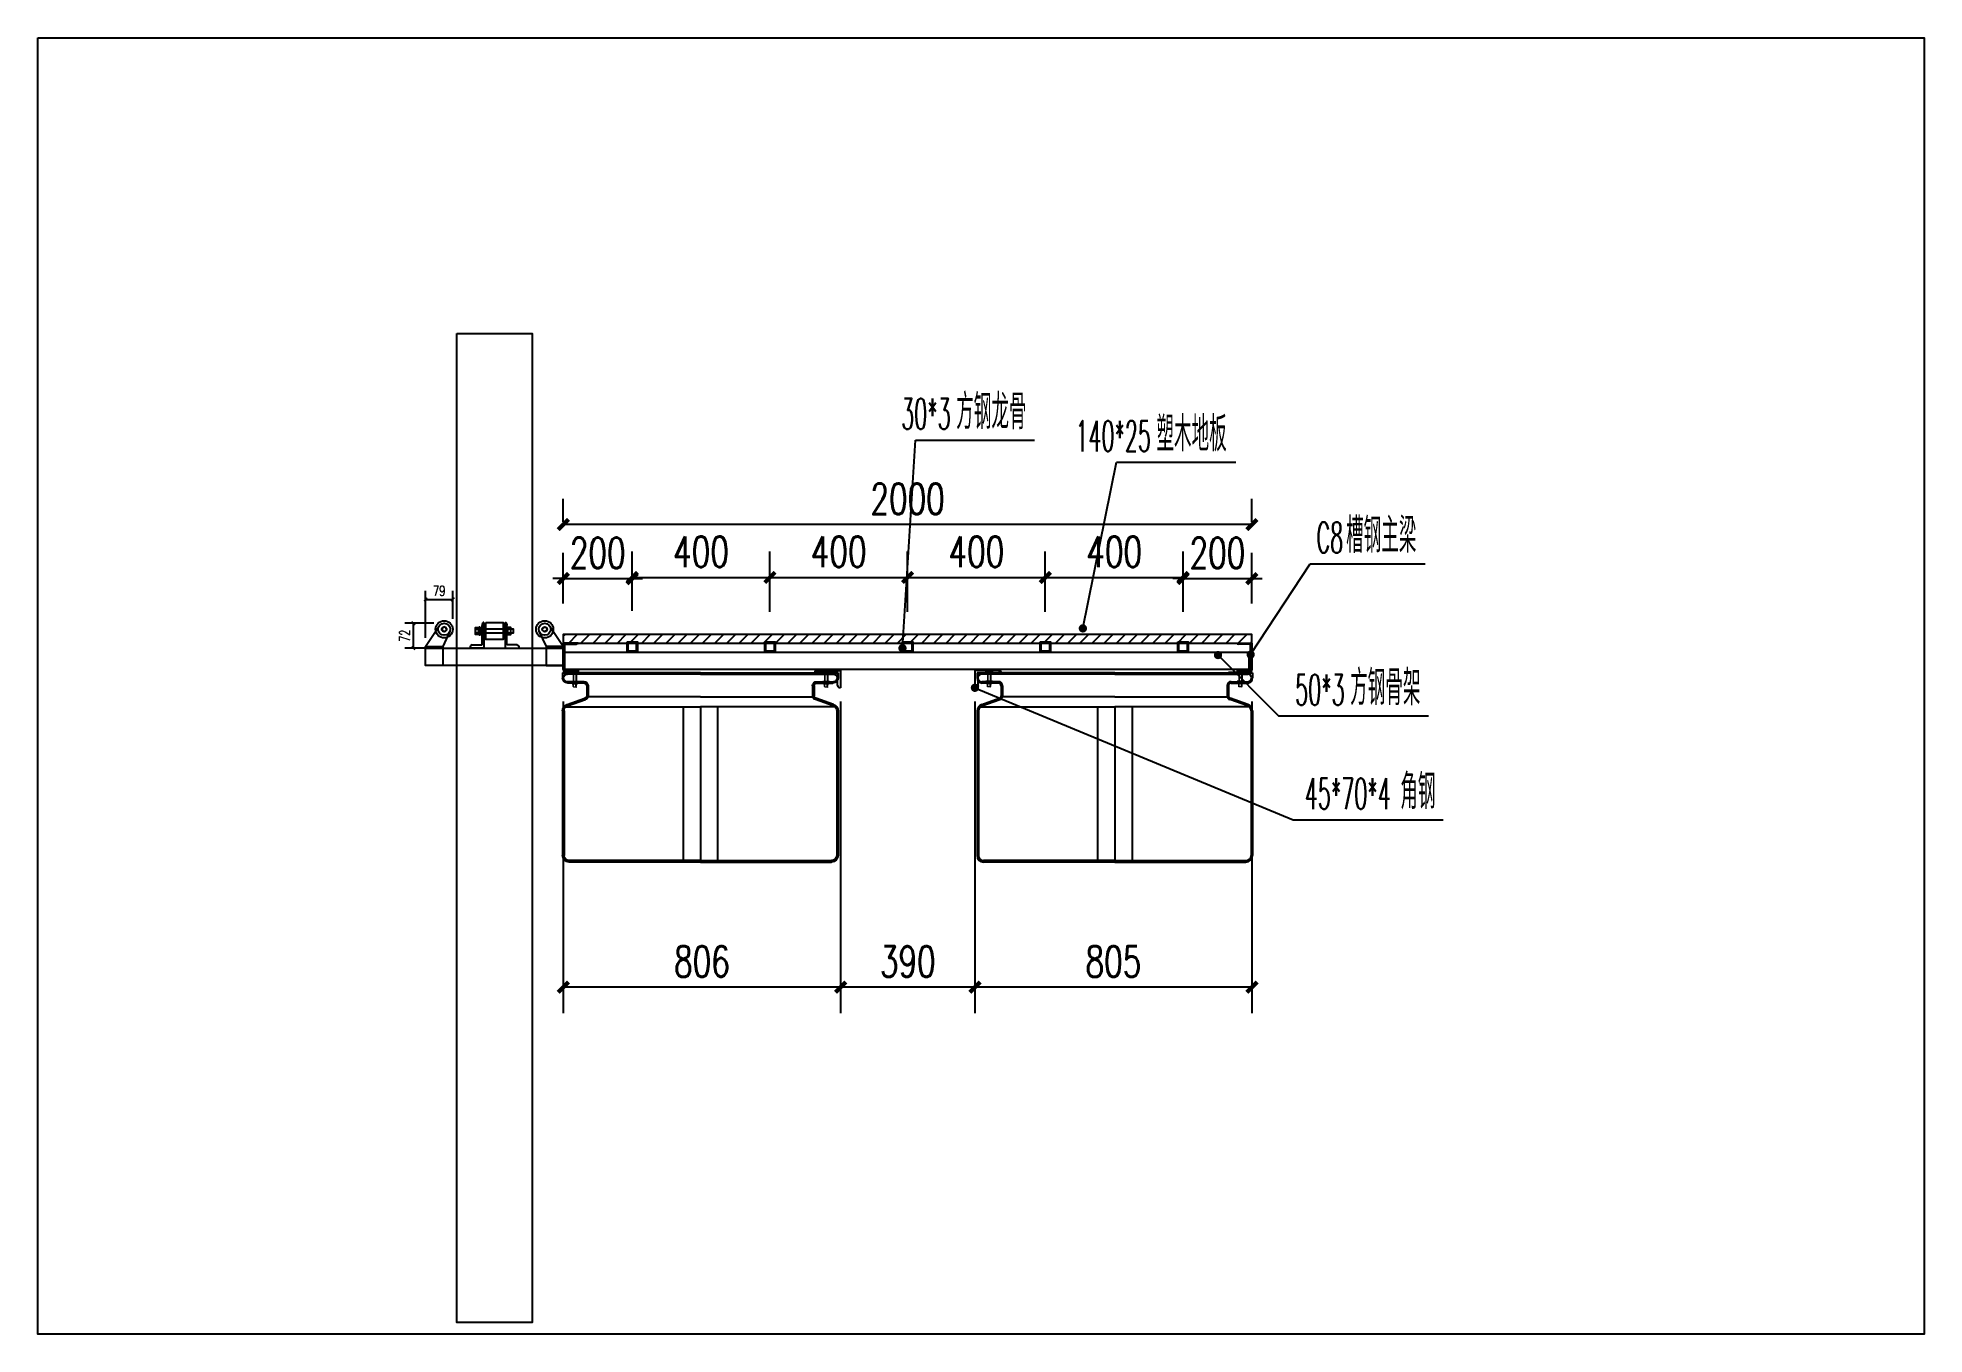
# Model space of a CAD drawing. Header units: millimetres. Extents: x -1822632 to -1305911, y 1206448 to 1536160.
# Drawn here: x -1742255 to -1736775, y 1225513 to 1229280 of the extents above; entities that cross this region are included whole.
import ezdxf

# ---------------------------------------------------------------- set-up
doc = ezdxf.new("R2010")
doc.units = ezdxf.units.MM
doc.header["$LTSCALE"] = 1000
doc.layers.get('0').update_dxf_attribs({"linetype": 'CONTINUOUS'})
doc.layers.get('DEFPOINTS').update_dxf_attribs({"linetype": 'CONTINUOUS'})
for name, color, linetype in [('DIM_LEAD', 3, 'CONTINUOUS'), ('PUB_DIM', 3, 'CONTINUOUS'), ('PUB_TEXT', 7, 'CONTINUOUS'), ('木地板', 32, 'CONTINUOUS'), ('浮筒', 252, 'CONTINUOUS'), ('螺栓', 146, 'CONTINUOUS'), ('钢', 172, 'CONTINUOUS'), ('钢架', 90, 'CONTINUOUS')]:
    doc.layers.add(name, color=color, linetype=linetype)
doc.styles.add('_TCH_DIM', font='SIMPLEX.shx', dxfattribs={"width": 0.7, "bigfont": 'GBCBIG.shx'})
doc.styles.add('_TCH_DIM_T3', font='SIMPLEX', dxfattribs={"width": 0.705882, "bigfont": 'GBCBIG'})
doc.dimstyles.new('_T&10', dxfattribs={"dimtxt": 29.75, "dimasz": 10, "dimexe": 25, "dimexo": 30, "dimgap": 10, "dimtad": 1, "dimdec": 0, "dimzin": 0, "dimdsep": 46, "dimtxsty": '_TCH_DIM_T3', "dimblk": 'ARCHTICK', "dimcen": 0.09, "dimclrt": 7, "dimazin": 2, "dimtfac": 1, "dimtdec": 0, "dimtix": 1, "dimtmove": 2, "dimatfit": 3, "dimfxl": 1, "dimtolj": 1, "dimtzin": 0, "dimarcsym": 0})
doc.dimstyles.new('_T&30', dxfattribs={"dimtxt": 89.25, "dimasz": 30, "dimexe": 75, "dimexo": 90, "dimgap": 30, "dimtad": 1, "dimdec": 0, "dimzin": 0, "dimdsep": 46, "dimtxsty": '_TCH_DIM_T3', "dimblk": 'ARCHTICK', "dimcen": 0.09, "dimclrt": 7, "dimazin": 2, "dimtfac": 1, "dimtdec": 0, "dimtix": 1, "dimtmove": 2, "dimatfit": 3, "dimfxl": 1, "dimtolj": 1, "dimtzin": 0, "dimarcsym": 0})

msp = doc.modelspace()

# ---------------------------------------------------------------- texts
at = {"layer": 'PUB_TEXT', "style": '_TCH_DIM'}
for s, height, width, p in [('30*3', 89.25, 0.494118, (-1739746.589, 1228142.172)), ('方钢龙骨', 101.2766, 0.7, (-1739586.989, 1228142.172)), ('塑木地板', 101.2766, 0.7, (-1739005.429, 1228077.609)), ('140*25', 89.25, 0.494118, (-1739240.629, 1228077.609)), ('C8', 89.25, 0.494118, (-1738540.583, 1227783.014)), ('槽钢主梁', 101.2766, 0.7, (-1738454.483, 1227783.014)), ('50*3', 89.25, 0.494118, (-1738602.307, 1227340.481)), ('方钢骨架', 101.2766, 0.7, (-1738442.707, 1227340.481)), ('角钢', 101.2766, 0.7, (-1738297.094, 1227038.605)), ('45*70*4', 89.25, 0.494118, (-1738574.294, 1227038.605))]:
    msp.add_text(s, height=height, dxfattribs=dict(at, width=width)).set_placement(p)

# ---------------------------------------------------------------- blocks, each defined once
blk = doc.blocks.new('_ARCHTICK')
at = {"color": 0, "linetype": 'ByBlock', "const_width": 0.4}
blk.add_lwpolyline([(-0.5, -0.5), (0.5, 0.5)], dxfattribs=at)
blk = doc.blocks.new('*D71')
at = {"layer": 'DEFPOINTS', "color": 0, "transparency": 16777216}
for p in [(-1741049.1, 1227647.7, 0), (-1741049.1, 1227560.9, 0), (-1741128.1, 1227505.9, 0)]:
    blk.add_point(p, dxfattribs=at)
at = {"layer": '木地板', "color": 0, "lineweight": -2, "transparency": 16777216}
for p, q in [((-1741128.1, 1227535.9, 0), (-1741128.1, 1227672.7, 0)), ((-1741128.1, 1227647.7, 0), (-1741049.1, 1227647.7, 0)), ((-1741049.1, 1227590.9, 0), (-1741049.1, 1227672.7, 0))]:
    blk.add_line(p, q, dxfattribs=at)
at = {"layer": '木地板', "color": 0, "lineweight": -2, "transparency": 16777216, "xscale": 10, "yscale": 10, "zscale": 10, "rotation": 180}
blk.add_blockref('_ARCHTICK', (-1741128.1, 1227647.7, 0), dxfattribs=at)
at = {"layer": '木地板', "color": 0, "lineweight": -2, "transparency": 16777216, "xscale": 10, "yscale": 10, "zscale": 10}
blk.add_blockref('_ARCHTICK', (-1741049.1, 1227647.7, 0), dxfattribs=at)
at = {"layer": '木地板', "color": 7, "transparency": 16777216, "insert": (-1741088.6, 1227672.6, 0), "char_height": 29.75, "attachment_point": 5, "style": '_TCH_DIM_T3'}
blk.add_mtext('\\A1;79', dxfattribs=at)
blk = doc.blocks.new('*D72')
at = {"layer": 'DEFPOINTS', "color": 0, "transparency": 16777216}
for p in [(-1741074.1, 1227578.4, 0), (-1741163.7, 1227505.9, 0), (-1741074.1, 1227505.9, 0)]:
    blk.add_point(p, dxfattribs=at)
at = {"layer": '木地板', "color": 0, "lineweight": -2, "transparency": 16777216}
for p, q in [((-1741104.1, 1227578.4, 0), (-1741188.7, 1227578.4, 0)), ((-1741163.7, 1227578.4, 0), (-1741163.7, 1227505.9, 0)), ((-1741104.1, 1227505.9, 0), (-1741188.7, 1227505.9, 0))]:
    blk.add_line(p, q, dxfattribs=at)
at = {"layer": '木地板', "color": 0, "lineweight": -2, "transparency": 16777216, "xscale": 10, "yscale": 10, "zscale": 10}
for p, rotation in [((-1741163.7, 1227578.4, 0), 90), ((-1741163.7, 1227505.9, 0), 270)]:
    blk.add_blockref('_ARCHTICK', p, dxfattribs=dict(at, rotation=rotation))
at = {"layer": '木地板', "color": 7, "transparency": 16777216, "insert": (-1741188.5, 1227542.2, 0), "char_height": 29.75, "attachment_point": 5, "rotation": 90, "style": '_TCH_DIM_T3'}
blk.add_mtext('\\A1;72', dxfattribs=at)
blk = doc.blocks.new('*U55')
at = {"layer": '钢'}
for points in [[(-15, 15), (15, 15), (15, -15), (-15, -15)], [(-12, 12), (12, 12), (12, -12), (-12, -12)]]:
    blk.add_lwpolyline(points, close=True, dxfattribs=at)
blk = doc.blocks.new('*U56')
at = {"layer": '钢', "color": 0, "linetype": 'ByBlock', "lineweight": -2, "transparency": 16777216}
for p in [(0, 0), (400, 0), (800, 0), (1200, 0), (1600, 0)]:
    blk.add_blockref('*U55', p, dxfattribs=at)
blk = doc.blocks.new('$FTMT$00000028')
at = {"layer": '螺栓'}
for p, q in [((-9.6, 23.2), (-8.6, 24.2)), ((-9.6, 23.2), (-9.6, 16.9)), ((8.6, 24.2), (-8.6, 24.2)), ((9.6, 23.2), (8.6, 24.2)), ((9.6, 18.5), (9.6, 23.2)), ((-3.4, -24.2), (-4.8, -22.8))]:
    blk.add_line(p, q, dxfattribs=at)
at = {"layer": '螺栓', "lineweight": 9}
for points in [[(-9.6, 18.5), (9.6, 18.5), (9.6, 16.9), (-9.6, 16.9)], [(7.7, 18.5), (-7.7, 18.5)], [(-7.2, 24.2), (7.2, 24.2)], [(-4.8, 24.2), (-4.8, 18.5)], [(-4.8, 18.5), (-4.8, -7.9)], [(-3.4, 18.5), (-3.4, -7.9)], [(3.4, 18.5), (3.4, -7.9)], [(4.8, 18.5), (4.8, 24.2)], [(4.8, 18.5), (4.8, -7.9)], [(9.6, -7.9), (-9.6, -7.9)], [(-9.6, -9.9), (-9.6, -7.9)], [(9.6, -9.9), (-9.6, -9.9)], [(7.7, -9.9), (7.7, -15.6), (-7.7, -15.6), (-7.7, -9.9)], [(-5.2, -15.6), (-5.2, -9.9)], [(-4.8, -22.8), (-4.8, -15.6)], [(-3.4, -24.2), (-3.4, -15.6)], [(3.4, -24.2), (-3.4, -24.2)], [(3.4, -24.2), (3.4, -15.6)], [(3.4, -24.2), (4.8, -22.8)], [(4.8, -22.8), (4.8, -15.6)], [(5.2, -9.9), (5.2, -15.6)], [(9.6, -7.9), (9.6, -9.9)]]:
    blk.add_lwpolyline(points, dxfattribs=at)
for points in [[(-7.4, 24), (-6.5, 23.6), (-5.6, 23.7), (-4.8, 24.2)], [(-4.8, 24.2), (-1.7, 23.1), (1.7, 23.1), (4.8, 24.2)], [(4.8, 24.2), (5.6, 23.7), (6.5, 23.6), (7.4, 24)]]:
    blk.add_open_spline(points, degree=3, dxfattribs=at)
blk = doc.blocks.new('*U57')
at = {"layer": '木地板'}
blk.add_blockref('$FTMT$00000028', (0, 0), dxfattribs=at)
blk = doc.blocks.new('*U58')
at = {"layer": '木地板', "color": 0, "linetype": 'ByBlock', "lineweight": -2, "transparency": 16777216}
for p in [(-730, 0), (0, 0)]:
    blk.add_blockref('*U57', p, dxfattribs=at)
blk = doc.blocks.new('*U59')
at = {"layer": '木地板'}
blk.add_blockref('$FTMT$00000028', (0, 0), dxfattribs=at)
blk = doc.blocks.new('*U60')
at = {"layer": '木地板', "color": 0, "linetype": 'ByBlock', "lineweight": -2, "transparency": 16777216}
for p in [(-730, 0), (0, 0)]:
    blk.add_blockref('*U59', p, dxfattribs=at)
blk = doc.blocks.new('*D65')
at = {"layer": 'DEFPOINTS', "color": 0, "transparency": 16777216}
for p in [(-1740528.1, 1227708.1), (-1740728.1, 1227545.9), (-1740528.1, 1227524.4, 0)]:
    blk.add_point(p, dxfattribs=at)
at = {"layer": 'PUB_DIM', "color": 0, "lineweight": -2, "transparency": 16777216}
for p, q in [((-1740728.1, 1227635.9), (-1740728.1, 1227783.1)), ((-1740528.1, 1227614.4), (-1740528.1, 1227783.1)), ((-1740728.1, 1227708.1), (-1740758.1, 1227708.1)), ((-1740728.1, 1227708.1), (-1740528.1, 1227708.1)), ((-1740528.1, 1227708.1), (-1740498.1, 1227708.1))]:
    blk.add_line(p, q, dxfattribs=at)
at = {"layer": 'PUB_DIM', "color": 0, "lineweight": -2, "transparency": 16777216, "xscale": 30, "yscale": 30, "zscale": 30}
blk.add_blockref('_ARCHTICK', (-1740728.1, 1227708.1), dxfattribs=at)
at = {"layer": 'PUB_DIM', "color": 0, "lineweight": -2, "transparency": 16777216, "xscale": 30, "yscale": 30, "zscale": 30, "rotation": 180}
blk.add_blockref('_ARCHTICK', (-1740528.1, 1227708.1), dxfattribs=at)
at = {"layer": 'PUB_DIM', "color": 7, "transparency": 16777216, "insert": (-1740628.1, 1227782.7), "char_height": 89.25, "attachment_point": 5, "style": '_TCH_DIM_T3'}
blk.add_mtext('\\A1;200', dxfattribs=at)
blk = doc.blocks.new('*D66')
at = {"layer": 'DEFPOINTS', "color": 0, "transparency": 16777216}
for p in [(-1740128.1, 1227711.5, 0), (-1740528.1, 1227524.4, 0), (-1740128.1, 1227521.4, 0)]:
    blk.add_point(p, dxfattribs=at)
at = {"layer": 'PUB_DIM', "color": 0, "lineweight": -2, "transparency": 16777216}
for p, q in [((-1740528.1, 1227614.4, 0), (-1740528.1, 1227786.5, 0)), ((-1740128.1, 1227611.4, 0), (-1740128.1, 1227786.5, 0)), ((-1740528.1, 1227711.5, 0), (-1740128.1, 1227711.5, 0))]:
    blk.add_line(p, q, dxfattribs=at)
at = {"layer": 'PUB_DIM', "color": 0, "lineweight": -2, "transparency": 16777216, "xscale": 30, "yscale": 30, "zscale": 30, "rotation": 180}
blk.add_blockref('_ARCHTICK', (-1740528.1, 1227711.5, 0), dxfattribs=at)
at = {"layer": 'PUB_DIM', "color": 0, "lineweight": -2, "transparency": 16777216, "xscale": 30, "yscale": 30, "zscale": 30}
blk.add_blockref('_ARCHTICK', (-1740128.1, 1227711.5, 0), dxfattribs=at)
at = {"layer": 'PUB_DIM', "color": 7, "transparency": 16777216, "insert": (-1740328.1, 1227786.1, 0), "char_height": 89.25, "attachment_point": 5, "style": '_TCH_DIM_T3'}
blk.add_mtext('\\A1;400', dxfattribs=at)
blk = doc.blocks.new('*D67')
at = {"layer": 'DEFPOINTS', "color": 0, "transparency": 16777216}
for p in [(-1739728.1, 1227711.5, 0), (-1740128.1, 1227521.4, 0), (-1739728.1, 1227521.4, 0)]:
    blk.add_point(p, dxfattribs=at)
at = {"layer": 'PUB_DIM', "color": 0, "lineweight": -2, "transparency": 16777216}
for p, q in [((-1740128.1, 1227611.4, 0), (-1740128.1, 1227786.5, 0)), ((-1739728.1, 1227611.4, 0), (-1739728.1, 1227786.5, 0)), ((-1740128.1, 1227711.5, 0), (-1739728.1, 1227711.5, 0))]:
    blk.add_line(p, q, dxfattribs=at)
at = {"layer": 'PUB_DIM', "color": 0, "lineweight": -2, "transparency": 16777216, "xscale": 30, "yscale": 30, "zscale": 30, "rotation": 180}
blk.add_blockref('_ARCHTICK', (-1740128.1, 1227711.5, 0), dxfattribs=at)
at = {"layer": 'PUB_DIM', "color": 0, "lineweight": -2, "transparency": 16777216, "xscale": 30, "yscale": 30, "zscale": 30}
blk.add_blockref('_ARCHTICK', (-1739728.1, 1227711.5, 0), dxfattribs=at)
at = {"layer": 'PUB_DIM', "color": 7, "transparency": 16777216, "insert": (-1739928.1, 1227786.1, 0), "char_height": 89.25, "attachment_point": 5, "style": '_TCH_DIM_T3'}
blk.add_mtext('\\A1;400', dxfattribs=at)
blk = doc.blocks.new('*D68')
at = {"layer": 'DEFPOINTS', "color": 0, "transparency": 16777216}
for p in [(-1739328.1, 1227711.5, 0), (-1739728.1, 1227521.4, 0), (-1739328.1, 1227521.4, 0)]:
    blk.add_point(p, dxfattribs=at)
at = {"layer": 'PUB_DIM', "color": 0, "lineweight": -2, "transparency": 16777216}
for p, q in [((-1739728.1, 1227611.4, 0), (-1739728.1, 1227786.5, 0)), ((-1739328.1, 1227611.4, 0), (-1739328.1, 1227786.5, 0)), ((-1739728.1, 1227711.5, 0), (-1739328.1, 1227711.5, 0))]:
    blk.add_line(p, q, dxfattribs=at)
at = {"layer": 'PUB_DIM', "color": 0, "lineweight": -2, "transparency": 16777216, "xscale": 30, "yscale": 30, "zscale": 30, "rotation": 180}
blk.add_blockref('_ARCHTICK', (-1739728.1, 1227711.5, 0), dxfattribs=at)
at = {"layer": 'PUB_DIM', "color": 0, "lineweight": -2, "transparency": 16777216, "xscale": 30, "yscale": 30, "zscale": 30}
blk.add_blockref('_ARCHTICK', (-1739328.1, 1227711.5, 0), dxfattribs=at)
at = {"layer": 'PUB_DIM', "color": 7, "transparency": 16777216, "insert": (-1739528.1, 1227786.1, 0), "char_height": 89.25, "attachment_point": 5, "style": '_TCH_DIM_T3'}
blk.add_mtext('\\A1;400', dxfattribs=at)
blk = doc.blocks.new('*D69')
at = {"layer": 'DEFPOINTS', "color": 0, "transparency": 16777216}
for p in [(-1738928.1, 1227711.5, 0), (-1739328.1, 1227521.4, 0), (-1738928.1, 1227521.4, 0)]:
    blk.add_point(p, dxfattribs=at)
at = {"layer": 'PUB_DIM', "color": 0, "lineweight": -2, "transparency": 16777216}
for p, q in [((-1739328.1, 1227611.4, 0), (-1739328.1, 1227786.5, 0)), ((-1738928.1, 1227611.4, 0), (-1738928.1, 1227786.5, 0)), ((-1739328.1, 1227711.5, 0), (-1738928.1, 1227711.5, 0))]:
    blk.add_line(p, q, dxfattribs=at)
at = {"layer": 'PUB_DIM', "color": 0, "lineweight": -2, "transparency": 16777216, "xscale": 30, "yscale": 30, "zscale": 30, "rotation": 180}
blk.add_blockref('_ARCHTICK', (-1739328.1, 1227711.5, 0), dxfattribs=at)
at = {"layer": 'PUB_DIM', "color": 0, "lineweight": -2, "transparency": 16777216, "xscale": 30, "yscale": 30, "zscale": 30}
blk.add_blockref('_ARCHTICK', (-1738928.1, 1227711.5, 0), dxfattribs=at)
at = {"layer": 'PUB_DIM', "color": 7, "transparency": 16777216, "insert": (-1739128.1, 1227786.1, 0), "char_height": 89.25, "attachment_point": 5, "style": '_TCH_DIM_T3'}
blk.add_mtext('\\A1;400', dxfattribs=at)
blk = doc.blocks.new('*D70')
at = {"layer": 'DEFPOINTS', "color": 0, "transparency": 16777216}
for p in [(-1738728.1, 1227708.1), (-1738928.1, 1227521.4, 0), (-1738728.1, 1227545.9)]:
    blk.add_point(p, dxfattribs=at)
at = {"layer": 'PUB_DIM', "color": 0, "lineweight": -2, "transparency": 16777216}
for p, q in [((-1738928.1, 1227611.4), (-1738928.1, 1227783.1)), ((-1738728.1, 1227635.9), (-1738728.1, 1227783.1)), ((-1738928.1, 1227708.1), (-1738958.1, 1227708.1)), ((-1738928.1, 1227708.1), (-1738728.1, 1227708.1)), ((-1738728.1, 1227708.1), (-1738698.1, 1227708.1))]:
    blk.add_line(p, q, dxfattribs=at)
at = {"layer": 'PUB_DIM', "color": 0, "lineweight": -2, "transparency": 16777216, "xscale": 30, "yscale": 30, "zscale": 30}
blk.add_blockref('_ARCHTICK', (-1738928.1, 1227708.1), dxfattribs=at)
at = {"layer": 'PUB_DIM', "color": 0, "lineweight": -2, "transparency": 16777216, "xscale": 30, "yscale": 30, "zscale": 30, "rotation": 180}
blk.add_blockref('_ARCHTICK', (-1738728.1, 1227708.1), dxfattribs=at)
at = {"layer": 'PUB_DIM', "color": 7, "transparency": 16777216, "insert": (-1738828.1, 1227782.7), "char_height": 89.25, "attachment_point": 5, "style": '_TCH_DIM_T3'}
blk.add_mtext('\\A1;200', dxfattribs=at)
blk = doc.blocks.new('*D61')
at = {"layer": 'DEFPOINTS', "color": 0, "transparency": 16777216}
for p in [(-1740728.1, 1227865.1), (-1740728.1, 1227783.1), (-1738728.1, 1227783.1)]:
    blk.add_point(p, dxfattribs=at)
at = {"layer": 'PUB_DIM', "color": 0, "lineweight": -2, "transparency": 16777216}
for p, q in [((-1740728.1, 1227873.1), (-1740728.1, 1227940.1)), ((-1738728.1, 1227873.1), (-1738728.1, 1227940.1)), ((-1738728.1, 1227865.1), (-1740728.1, 1227865.1))]:
    blk.add_line(p, q, dxfattribs=at)
at = {"layer": 'PUB_DIM', "color": 0, "lineweight": -2, "transparency": 16777216, "xscale": 30, "yscale": 30, "zscale": 30, "rotation": 180}
blk.add_blockref('_ARCHTICK', (-1740728.1, 1227865.1), dxfattribs=at)
at = {"layer": 'PUB_DIM', "color": 0, "lineweight": -2, "transparency": 16777216, "xscale": 30, "yscale": 30, "zscale": 30}
blk.add_blockref('_ARCHTICK', (-1738728.1, 1227865.1), dxfattribs=at)
at = {"layer": 'PUB_DIM', "color": 7, "transparency": 16777216, "insert": (-1739728.1, 1227939.7), "char_height": 89.25, "attachment_point": 5, "style": '_TCH_DIM_T3'}
blk.add_mtext('\\A1;2000', dxfattribs=at)
blk = doc.blocks.new('*D62')
at = {"layer": 'DEFPOINTS', "color": 0, "transparency": 16777216}
for p in [(-1739532.6, 1227440.9, 0), (-1738728.1, 1227440.9), (-1739532.6, 1226521)]:
    blk.add_point(p, dxfattribs=at)
at = {"layer": 'PUB_DIM', "color": 0, "lineweight": -2, "transparency": 16777216}
for p, q in [((-1739532.6, 1227350.9), (-1739532.6, 1226446)), ((-1738728.1, 1227350.9), (-1738728.1, 1226446)), ((-1738728.1, 1226521), (-1739532.6, 1226521))]:
    blk.add_line(p, q, dxfattribs=at)
at = {"layer": 'PUB_DIM', "color": 0, "lineweight": -2, "transparency": 16777216, "xscale": 30, "yscale": 30, "zscale": 30, "rotation": 180}
blk.add_blockref('_ARCHTICK', (-1739532.6, 1226521), dxfattribs=at)
at = {"layer": 'PUB_DIM', "color": 0, "lineweight": -2, "transparency": 16777216, "xscale": 30, "yscale": 30, "zscale": 30}
blk.add_blockref('_ARCHTICK', (-1738728.1, 1226521), dxfattribs=at)
at = {"layer": 'PUB_DIM', "color": 7, "transparency": 16777216, "insert": (-1739130.3, 1226595.6), "char_height": 89.25, "attachment_point": 5, "style": '_TCH_DIM_T3'}
blk.add_mtext('\\A1;805', dxfattribs=at)
blk = doc.blocks.new('*D63')
at = {"layer": 'DEFPOINTS', "color": 0, "transparency": 16777216}
for p in [(-1739922.6, 1227440.9, 0), (-1739532.6, 1227440.9, 0), (-1739922.6, 1226521)]:
    blk.add_point(p, dxfattribs=at)
at = {"layer": 'PUB_DIM', "color": 0, "lineweight": -2, "transparency": 16777216}
for p, q in [((-1739922.6, 1227350.9), (-1739922.6, 1226446)), ((-1739532.6, 1227350.9), (-1739532.6, 1226446)), ((-1739532.6, 1226521), (-1739922.6, 1226521))]:
    blk.add_line(p, q, dxfattribs=at)
at = {"layer": 'PUB_DIM', "color": 0, "lineweight": -2, "transparency": 16777216, "xscale": 30, "yscale": 30, "zscale": 30, "rotation": 180}
blk.add_blockref('_ARCHTICK', (-1739922.6, 1226521), dxfattribs=at)
at = {"layer": 'PUB_DIM', "color": 0, "lineweight": -2, "transparency": 16777216, "xscale": 30, "yscale": 30, "zscale": 30}
blk.add_blockref('_ARCHTICK', (-1739532.6, 1226521), dxfattribs=at)
at = {"layer": 'PUB_DIM', "color": 7, "transparency": 16777216, "insert": (-1739727.6, 1226595.6), "char_height": 89.25, "attachment_point": 5, "style": '_TCH_DIM_T3'}
blk.add_mtext('\\A1;390', dxfattribs=at)
blk = doc.blocks.new('*D64')
at = {"layer": 'DEFPOINTS', "color": 0, "transparency": 16777216}
for p in [(-1740728.1, 1227440.9), (-1739922.6, 1227440.9, 0), (-1740728.1, 1226521)]:
    blk.add_point(p, dxfattribs=at)
at = {"layer": 'PUB_DIM', "color": 0, "lineweight": -2, "transparency": 16777216}
for p, q in [((-1740728.1, 1227350.9), (-1740728.1, 1226446)), ((-1739922.6, 1227350.9), (-1739922.6, 1226446)), ((-1739922.6, 1226521), (-1740728.1, 1226521))]:
    blk.add_line(p, q, dxfattribs=at)
at = {"layer": 'PUB_DIM', "color": 0, "lineweight": -2, "transparency": 16777216, "xscale": 30, "yscale": 30, "zscale": 30, "rotation": 180}
blk.add_blockref('_ARCHTICK', (-1740728.1, 1226521), dxfattribs=at)
at = {"layer": 'PUB_DIM', "color": 0, "lineweight": -2, "transparency": 16777216, "xscale": 30, "yscale": 30, "zscale": 30}
blk.add_blockref('_ARCHTICK', (-1739922.6, 1226521), dxfattribs=at)
at = {"layer": 'PUB_DIM', "color": 7, "transparency": 16777216, "insert": (-1740325.3, 1226595.6), "char_height": 89.25, "attachment_point": 5, "style": '_TCH_DIM_T3'}
blk.add_mtext('\\A1;806', dxfattribs=at)
blk = doc.blocks.new('$FTMT$00000033')
at = {"layer": '钢架'}
h = blk.add_hatch(dxfattribs=at)
h.set_pattern_fill('STEEL', color=4, scale=10)
h.set_pattern_definition([(45, (-24466.834, 177914.657), (-11.2253202, 11.2253202), []), (45, (-24466.834, 177922.595), (-11.2253202, 11.2253202), [])])
h.paths.add_polyline_path([(29, 70), (-29, 70, 0.414214), (-23, 64), (17, 64, -0.414214), (23, 58), (23, -58, -0.414214), (17, -64), (-23, -64, 0.414214), (-29, -70), (29, -70)])
for p, q in [((-29, 70, 0), (-29, 70, 0)), ((-29, 70, 0), (29, 70, 0)), ((17, 64, 0), (-23, 64, 0)), ((23, -58, 0), (23, 58, 0)), ((29, 70, 0), (29, -70, 0)), ((-29, -70, 0), (-29, -70, 0)), ((29, -70, 0), (-29, -70, 0)), ((-23, -64, 0), (17, -64, 0))]:
    blk.add_line(p, q, dxfattribs=at)
for centre, start, end in [((-23, 70, 0), 180, 270), ((17, 58, 0), 0, 90), ((17, 58, 0), 0, 90), ((-23, -70, 0), 90, 180), ((17, -58, 0), 270, 0)]:
    blk.add_arc(centre, 6, start, end, dxfattribs=at)
blk = doc.blocks.new('$FTMT$00000030')
at = {"layer": '浮筒'}
for p, q in [((-400, 275, 0), (-400, 260, 0)), ((0, 275, 0), (-400, 275, 0)), ((0, 275, 0), (400, 275, 0)), ((400, 275, 0), (400, 260, 0)), ((0, 271, 0), (-386.4, 271, 0)), ((-338, 249, 0), (-386.4, 249, 0)), ((-338, 245, 0), (-385, 245, 0)), ((-330, 237, 0), (-330, 208.2, 0)), ((-326, 237, 0), (-326, 208.2, 0)), ((0, 271, 0), (386.4, 271, 0)), ((326, 237, 0), (326, 208.2, 0)), ((330, 237, 0), (330, 208.2, 0)), ((338, 249, 0), (386.4, 249, 0)), ((338, 245, 0), (385, 245, 0)), ((-396, 164.7, 0), (-396, -256, 0)), ((-390.7, 176.1, 0), (0, 176.1, 0)), ((-386.6, 182.8, 0), (-335.4, 200.6, 0)), ((-385.9, 178.8, 0), (-334.1, 196.9, 0)), ((0, 205.3, 0), (-326.3, 205.3, 0)), ((-50, 176.1, 0), (-50, -271, 0)), ((0, 205.3, 0), (326.3, 205.3, 0)), ((390.7, 176.1, 0), (0, 176.1, 0)), ((0, 176.1, 0), (0, -271, 0)), ((0, 176.1, 0), (0, -271, 0)), ((50, 176.1, 0), (50, -271, 0)), ((385.9, 178.8, 0), (334.1, 196.9, 0)), ((386.6, 182.8, 0), (335.4, 200.6, 0)), ((396, 164.7, 0), (396, -256, 0)), ((-400, 163.9, 0), (-400, -256, 0)), ((400, 163.9, 0), (400, -256, 0)), ((0, -271, 0), (-381, -271, 0)), ((0, -271, 0), (381, -271, 0)), ((0, -275, 0), (-381, -275, 0)), ((0, -275, 0), (381, -275, 0))]:
    blk.add_line(p, q, dxfattribs=at)
at = {"layer": '浮筒', "lineweight": 35}
for points in [[(-399.9, 275), (-330.3, 275)], [(-399.9, 275), (-330.3, 275)], [(399.9, 275), (330.3, 275)], [(399.9, 275), (330.3, 275)]]:
    blk.add_lwpolyline(points, dxfattribs=at)
at = {"layer": '浮筒'}
for centre, radius, start, end in [((-385, 260, 0), 15, 180, 270), ((-386.4, 260, 0), 11, 90, 270), ((-338, 237, 0), 12, 0, 90), ((-338, 237, 0), 8, 0, 90), ((338, 237, 0), 12, 90, 180), ((338, 237, 0), 8, 90, 180), ((385, 260, 0), 15, 270, 0), ((386.4, 260, 0), 11, 270, 90), ((-380, 163.9, 0), 20, 109.1798, 180), ((-381, 164.7, 0), 15, 109.1798, 180), ((-338, 208.2, 0), 8, 289.1798, 0), ((-338, 208.2, 0), 12, 289.1798, 0), ((338, 208.2, 0), 12, 180, 250.8202), ((338, 208.2, 0), 8, 180, 250.8202), ((381, 164.7, 0), 15, 0, 70.8202), ((380, 163.9, 0), 20, 0, 70.8202), ((-381, -256, 0), 19, 180, 270), ((-381, -256, 0), 15, 180, 270), ((381, -256, 0), 15, 270, 0), ((381, -256, 0), 19, 270, 0)]:
    blk.add_arc(centre, radius, start, end, dxfattribs=at)
blk = doc.blocks.new('$FTMT$00000060')
at = {"layer": 'PUB_DIM'}
h = blk.add_hatch(dxfattribs=at)
h.set_pattern_fill('金属', color=256, scale=2)
h.set_pattern_definition([(45, (-56062.5607, 58262.636), (-3.5355339, 3.5355339), []), (45, (-56060.2036, 58262.636), (-3.5355339, 3.5355339), [])])
h.paths.add_polyline_path([(20, 20), (-20, 20, 0.414214), (-15, 15), (15, 15), (15, -15, 0.414214), (20, -20)])
for p, q in [((-20, 20, 0), (20, 20, 0)), ((-20, 20, 0), (-20, 20, 0)), ((15, 15, 0), (-15, 15, 0)), ((15, -15, 0), (15, 15, 0)), ((20, 20, 0), (20, -20, 0)), ((20, -20, 0), (20, -20, 0))]:
    blk.add_line(p, q, dxfattribs=at)
for centre in [(-15, 20, 0), (20, -15, 0)]:
    blk.add_arc(centre, 5, 180, 270, dxfattribs=at)

# ---------------------------------------------------------------- dimensions: what is measured, and where the dimension line sits
at = {"layer": 'PUB_DIM'}
for base, p1, p2, picture, middle in [((-1740728.063, 1227865.123), (-1738728.063, 1227783.081), (-1740728.063, 1227783.081), '*D61', (-1739728.063, 1227939.748)), ((-1740528.063, 1227708.081), (-1740728.063, 1227545.925), (-1740528.063, 1227524.353, 0), '*D65', (-1740628.063, 1227782.706)), ((-1740128.063, 1227711.51, 0), (-1740528.063, 1227524.353, 0), (-1740128.063, 1227521.353, 0), '*D66', (-1740328.063, 1227786.135, 0)), ((-1739728.063, 1227711.51, 0), (-1740128.063, 1227521.353, 0), (-1739728.063, 1227521.353, 0), '*D67', (-1739928.063, 1227786.135, 0)), ((-1739328.063, 1227711.51, 0), (-1739728.063, 1227521.353, 0), (-1739328.063, 1227521.353, 0), '*D68', (-1739528.063, 1227786.135, 0)), ((-1738928.063, 1227711.51, 0), (-1739328.063, 1227521.353, 0), (-1738928.063, 1227521.353, 0), '*D69', (-1739128.063, 1227786.135, 0)), ((-1738728.063, 1227708.081), (-1738928.063, 1227521.353, 0), (-1738728.063, 1227545.925), '*D70', (-1738828.063, 1227782.706)), ((-1740728.06260778, 1226520.996835745), (-1739922.56260778, 1227440.924856559, 0.000001343), (-1740728.06260778, 1227440.924853543), '*D64', (-1740325.31260778, 1226595.621835745)), ((-1739922.563, 1226520.997), (-1739532.563, 1227440.925, 0), (-1739922.563, 1227440.925, 0), '*D63', (-1739727.563, 1226595.622)), ((-1739532.56260778, 1226520.996835745), (-1738728.06260778, 1227440.924853537), (-1739532.56260778, 1227440.924853515, -0.00000001), '*D62', (-1739130.31260778, 1226595.621835745))]:
    dim = msp.add_linear_dim(base=base, p1=p1, p2=p2, dimstyle='_T&30', dxfattribs=at)
    dim.commit()
    dim.dimension.update_dxf_attribs({"geometry": picture, "text_midpoint": middle})
at = {"layer": '木地板'}
dim = msp.add_linear_dim(base=(-1741049.063, 1227647.683, 0), p1=(-1741128.063, 1227505.925, 0), p2=(-1741049.063, 1227560.857, 0), dimstyle='_T&10', dxfattribs=at)
dim.commit()
dim.dimension.update_dxf_attribs({"geometry": '*D71', "text_midpoint": (-1741088.563, 1227672.558, 0)})
dim = msp.add_linear_dim(base=(-1741163.658, 1227505.925, 0), p1=(-1741074.063, 1227578.394, 0), p2=(-1741074.063, 1227505.925, 0), angle=90, dimstyle='_T&10', dxfattribs=at)
dim.commit()
dim.dimension.update_dxf_attribs({"geometry": '*D72', "text_midpoint": (-1741188.533, 1227542.159, 0)})

# ---------------------------------------------------------------- hatches: boundary and pattern name
at = {"layer": '木地板'}
h = msp.add_hatch(dxfattribs=at)
h.set_pattern_fill('普通砖', color=256, scale=10)
h.set_pattern_definition([(45, (-1880060.555, 1327952.839), (-17.6776766, 17.6776766), [])])
h.paths.add_polyline_path([(-1740728.063, 1227520.925), (-1738728.063, 1227520.925), (-1738728.063, 1227545.925), (-1740728.063, 1227545.925)])

# ---------------------------------------------------------------- linework, layer by layer
for p, q in [((-1741128.063, 1227510.925, 0), (-1741089.383, 1227569.391, 0)), ((-1741057.445, 1227555.255, 0), (-1741078.063, 1227510.925, 0)), ((-1740798.681, 1227555.255, 0), (-1740778.063, 1227510.925, 0)), ((-1740728.063, 1227510.925, 0), (-1740766.742, 1227569.391, 0)), ((-1741128.063, 1227510.925, 0), (-1741078.063, 1227510.925, 0)), ((-1741128.063, 1227505.925, 0), (-1741128.063, 1227510.925, 0)), ((-1741078.063, 1227505.925, 0), (-1741128.063, 1227505.925, 0)), ((-1741078.063, 1227510.925, 0), (-1741078.063, 1227505.925, 0)), ((-1740778.063, 1227510.925, 0), (-1740778.063, 1227505.925, 0)), ((-1740728.063, 1227510.925, 0), (-1740778.063, 1227510.925, 0)), ((-1740778.063, 1227505.925, 0), (-1740728.063, 1227505.925, 0)), ((-1740728.063, 1227505.925, 0), (-1740728.063, 1227510.925, 0))]:
    msp.add_line(p, q)
at = {"elevation": 0}
for points in [[(-1741075.22, 1227567.688), (-1741080.557, 1227563.27), (-1741079.4, 1227556.439), (-1741072.905, 1227554.026), (-1741067.568, 1227558.444), (-1741068.726, 1227565.275)], [(-1740780.905, 1227567.688), (-1740775.568, 1227563.27), (-1740776.726, 1227556.439), (-1740783.22, 1227554.026), (-1740788.557, 1227558.444), (-1740787.4, 1227565.275)]]:
    msp.add_lwpolyline(points, close=True, dxfattribs=at)
for centre, radius in [((-1741074.063, 1227560.857, 0), 25), ((-1741074.063, 1227560.857, 0), 17.537), ((-1740782.063, 1227560.857, 0), 25), ((-1740782.063, 1227560.857, 0), 17.537)]:
    msp.add_circle(centre, radius)
at = {"layer": 'DIM_LEAD'}
for p, q in [((-1739743.063, 1227505.925), (-1739705.589, 1228110.672)), ((-1739705.589, 1228110.672), (-1739359.229, 1228110.672)), ((-1739219.085, 1227563.477), (-1739120.902, 1228046.109)), ((-1739120.902, 1228046.109), (-1738774.541, 1228046.109)), ((-1738731.778, 1227487.437), (-1738559.139, 1227751.514)), ((-1738559.139, 1227751.514), (-1738225.159, 1227751.514)), ((-1738826.552, 1227485.999), (-1738651.154, 1227308.981)), ((-1739532.563, 1227390.925), (-1738608.754, 1227007.105)), ((-1738651.154, 1227308.981), (-1738214.946, 1227308.981)), ((-1738608.754, 1227007.105), (-1738172.547, 1227007.105))]:
    msp.add_line(p, q, dxfattribs=at)
at = {"layer": 'DIM_LEAD', "const_width": 12}
for points in [[(-1739220.281, 1227557.598, 1), (-1739217.889, 1227569.357, 1)], [(-1739743.434, 1227499.936, 1), (-1739742.692, 1227511.913, 1)], [(-1738830.775, 1227490.261, 1), (-1738822.329, 1227481.737, 1)], [(-1738735.061, 1227482.414, 1), (-1738728.494, 1227492.459, 1)], [(-1739538.103, 1227393.227, 1), (-1739527.022, 1227388.623, 1)]]:
    msp.add_lwpolyline(points, format="xyb", close=True, dxfattribs=at)
at = {"layer": 'PUB_DIM', "color": 2}
msp.add_lwpolyline([(-1742254.553, 1229279.563), (-1736775.302, 1229279.563), (-1736775.302, 1225512.651), (-1742254.553, 1225512.651)], close=True, dxfattribs=at)
at = {"layer": '木地板', "elevation": 0}
for points in [[(-1740953.063, 1227580.852), (-1740903.063, 1227580.852), (-1740903.063, 1227530.852), (-1740953.063, 1227530.852)], [(-1741128.063, 1227505.925), (-1741078.063, 1227505.925), (-1741078.063, 1227455.925), (-1741128.063, 1227455.925)], [(-1740728.063, 1227505.925), (-1740778.063, 1227505.925), (-1740778.063, 1227455.925), (-1740728.063, 1227455.925)]]:
    msp.add_lwpolyline(points, close=True, dxfattribs=at)
at = {"layer": '木地板'}
msp.add_lwpolyline([(-1740728.063, 1227520.925), (-1738728.063, 1227520.925), (-1738728.063, 1227545.925), (-1740728.063, 1227545.925)], close=True, dxfattribs=at)
at = {"layer": '螺栓', "elevation": 0}
for points in [[(-1740973.563, 1227566.352), (-1740973.563, 1227545.352), (-1740983.563, 1227545.352), (-1740983.563, 1227566.352)], [(-1740973.563, 1227561.352), (-1740973.563, 1227550.352), (-1740983.563, 1227550.352), (-1740983.563, 1227561.352)], [(-1740971.563, 1227564.852), (-1740971.563, 1227546.852), (-1740973.563, 1227546.852), (-1740973.563, 1227564.852)], [(-1740970.063, 1227567.852), (-1740970.063, 1227543.852), (-1740971.563, 1227543.852), (-1740971.563, 1227567.852)], [(-1740970.063, 1227561.852), (-1740873.477, 1227561.852), (-1740873.477, 1227549.852), (-1740970.063, 1227549.852)], [(-1740892.17, 1227564.852), (-1740892.17, 1227546.852), (-1740890.17, 1227546.852), (-1740890.17, 1227564.852)], [(-1740890.17, 1227566.352), (-1740890.17, 1227545.352), (-1740880.17, 1227545.352), (-1740880.17, 1227566.352)], [(-1740890.17, 1227561.352), (-1740890.17, 1227550.352), (-1740880.17, 1227550.352), (-1740880.17, 1227561.352)]]:
    msp.add_lwpolyline(points, close=True, dxfattribs=at)
at = {"layer": '螺栓'}
for centre in [(-1741074.063, 1227560.857, 0), (-1740782.063, 1227560.857, 0)]:
    msp.add_circle(centre, 7, dxfattribs=at)
at = {"layer": '钢', "color": 1, "elevation": 0}
msp.add_lwpolyline([(-1741037.563, 1228419.989), (-1740818.563, 1228419.989), (-1740818.563, 1225547.187), (-1741037.563, 1225547.187)], close=True, dxfattribs=at)
at = {"layer": '钢', "elevation": 0}
for points in [[(-1741128.063, 1227505.925), (-1740728.063, 1227505.925), (-1740728.063, 1227455.925), (-1741128.063, 1227455.925)], [(-1740728.063, 1227494.353), (-1738736.959, 1227494.353), (-1738736.959, 1227444.353), (-1740728.063, 1227444.353)]]:
    msp.add_lwpolyline(points, close=True, dxfattribs=at)

# ---------------------------------------------------------------- block references
at = {"layer": '木地板', "xscale": 1.8749999990625, "rotation": 270}
msp.add_blockref('$FTMT$00000060', (-1740978.955, 1227543.425, 0), dxfattribs=at)
at = {"layer": '木地板'}
for name, p, xscale, yscale, rotation in [('$FTMT$00000060', (-1740877.17, 1227543.425, 0), 1.8749999990625, -1, 270), ('$FTMT$00000033', (-1740706.563, 1227480.925, 0), 0.7413793102170035, -0.5714285713469388, 180)]:
    msp.add_blockref(name, p, dxfattribs=dict(at, xscale=xscale, yscale=yscale, rotation=rotation))
at = {"layer": '木地板', "xscale": 0.7413793102170035, "yscale": 0.5714285713469388}
msp.add_blockref('$FTMT$00000033', (-1738749.563, 1227480.925, 0), dxfattribs=at)
at = {"layer": '木地板', "xscale": -1}
msp.add_blockref('*U60', (-1740694.854, 1227417.805, 0), dxfattribs=at)
at = {"layer": '木地板'}
msp.add_blockref('*U58', (-1738761.396, 1227417.805, 0), dxfattribs=at)
at = {"layer": '钢'}
for name, p in [('*U56', (-1740528.063, 1227509.353, 0)), ('$FTMT$00000030', (-1739126.313, 1227159.675))]:
    msp.add_blockref(name, p, dxfattribs=at)
at = {"layer": '钢', "yscale": -1, "rotation": 180}
msp.add_blockref('$FTMT$00000030', (-1740329.938, 1227159.675, 0), dxfattribs=at)
at = {"layer": '钢', "xscale": 1.8749999990625, "yscale": 1.249999999375}
msp.add_blockref('$FTMT$00000060', (-1739960.063, 1227415.925, 0), dxfattribs=at)
at = {"layer": '钢', "xscale": 1.8749999990625, "yscale": -1.249999999375, "rotation": 180}
msp.add_blockref('$FTMT$00000060', (-1739495.063, 1227415.925, 0), dxfattribs=at)

msp.set_redraw_order([(e.dxf.handle, doc.entitydb.next_handle()) for e in msp.query("TEXT MTEXT ATTDEF DIMENSION ARC_DIMENSION")])  # texts and dimensions are drawn at this point

doc.saveas('drawing.dxf')
